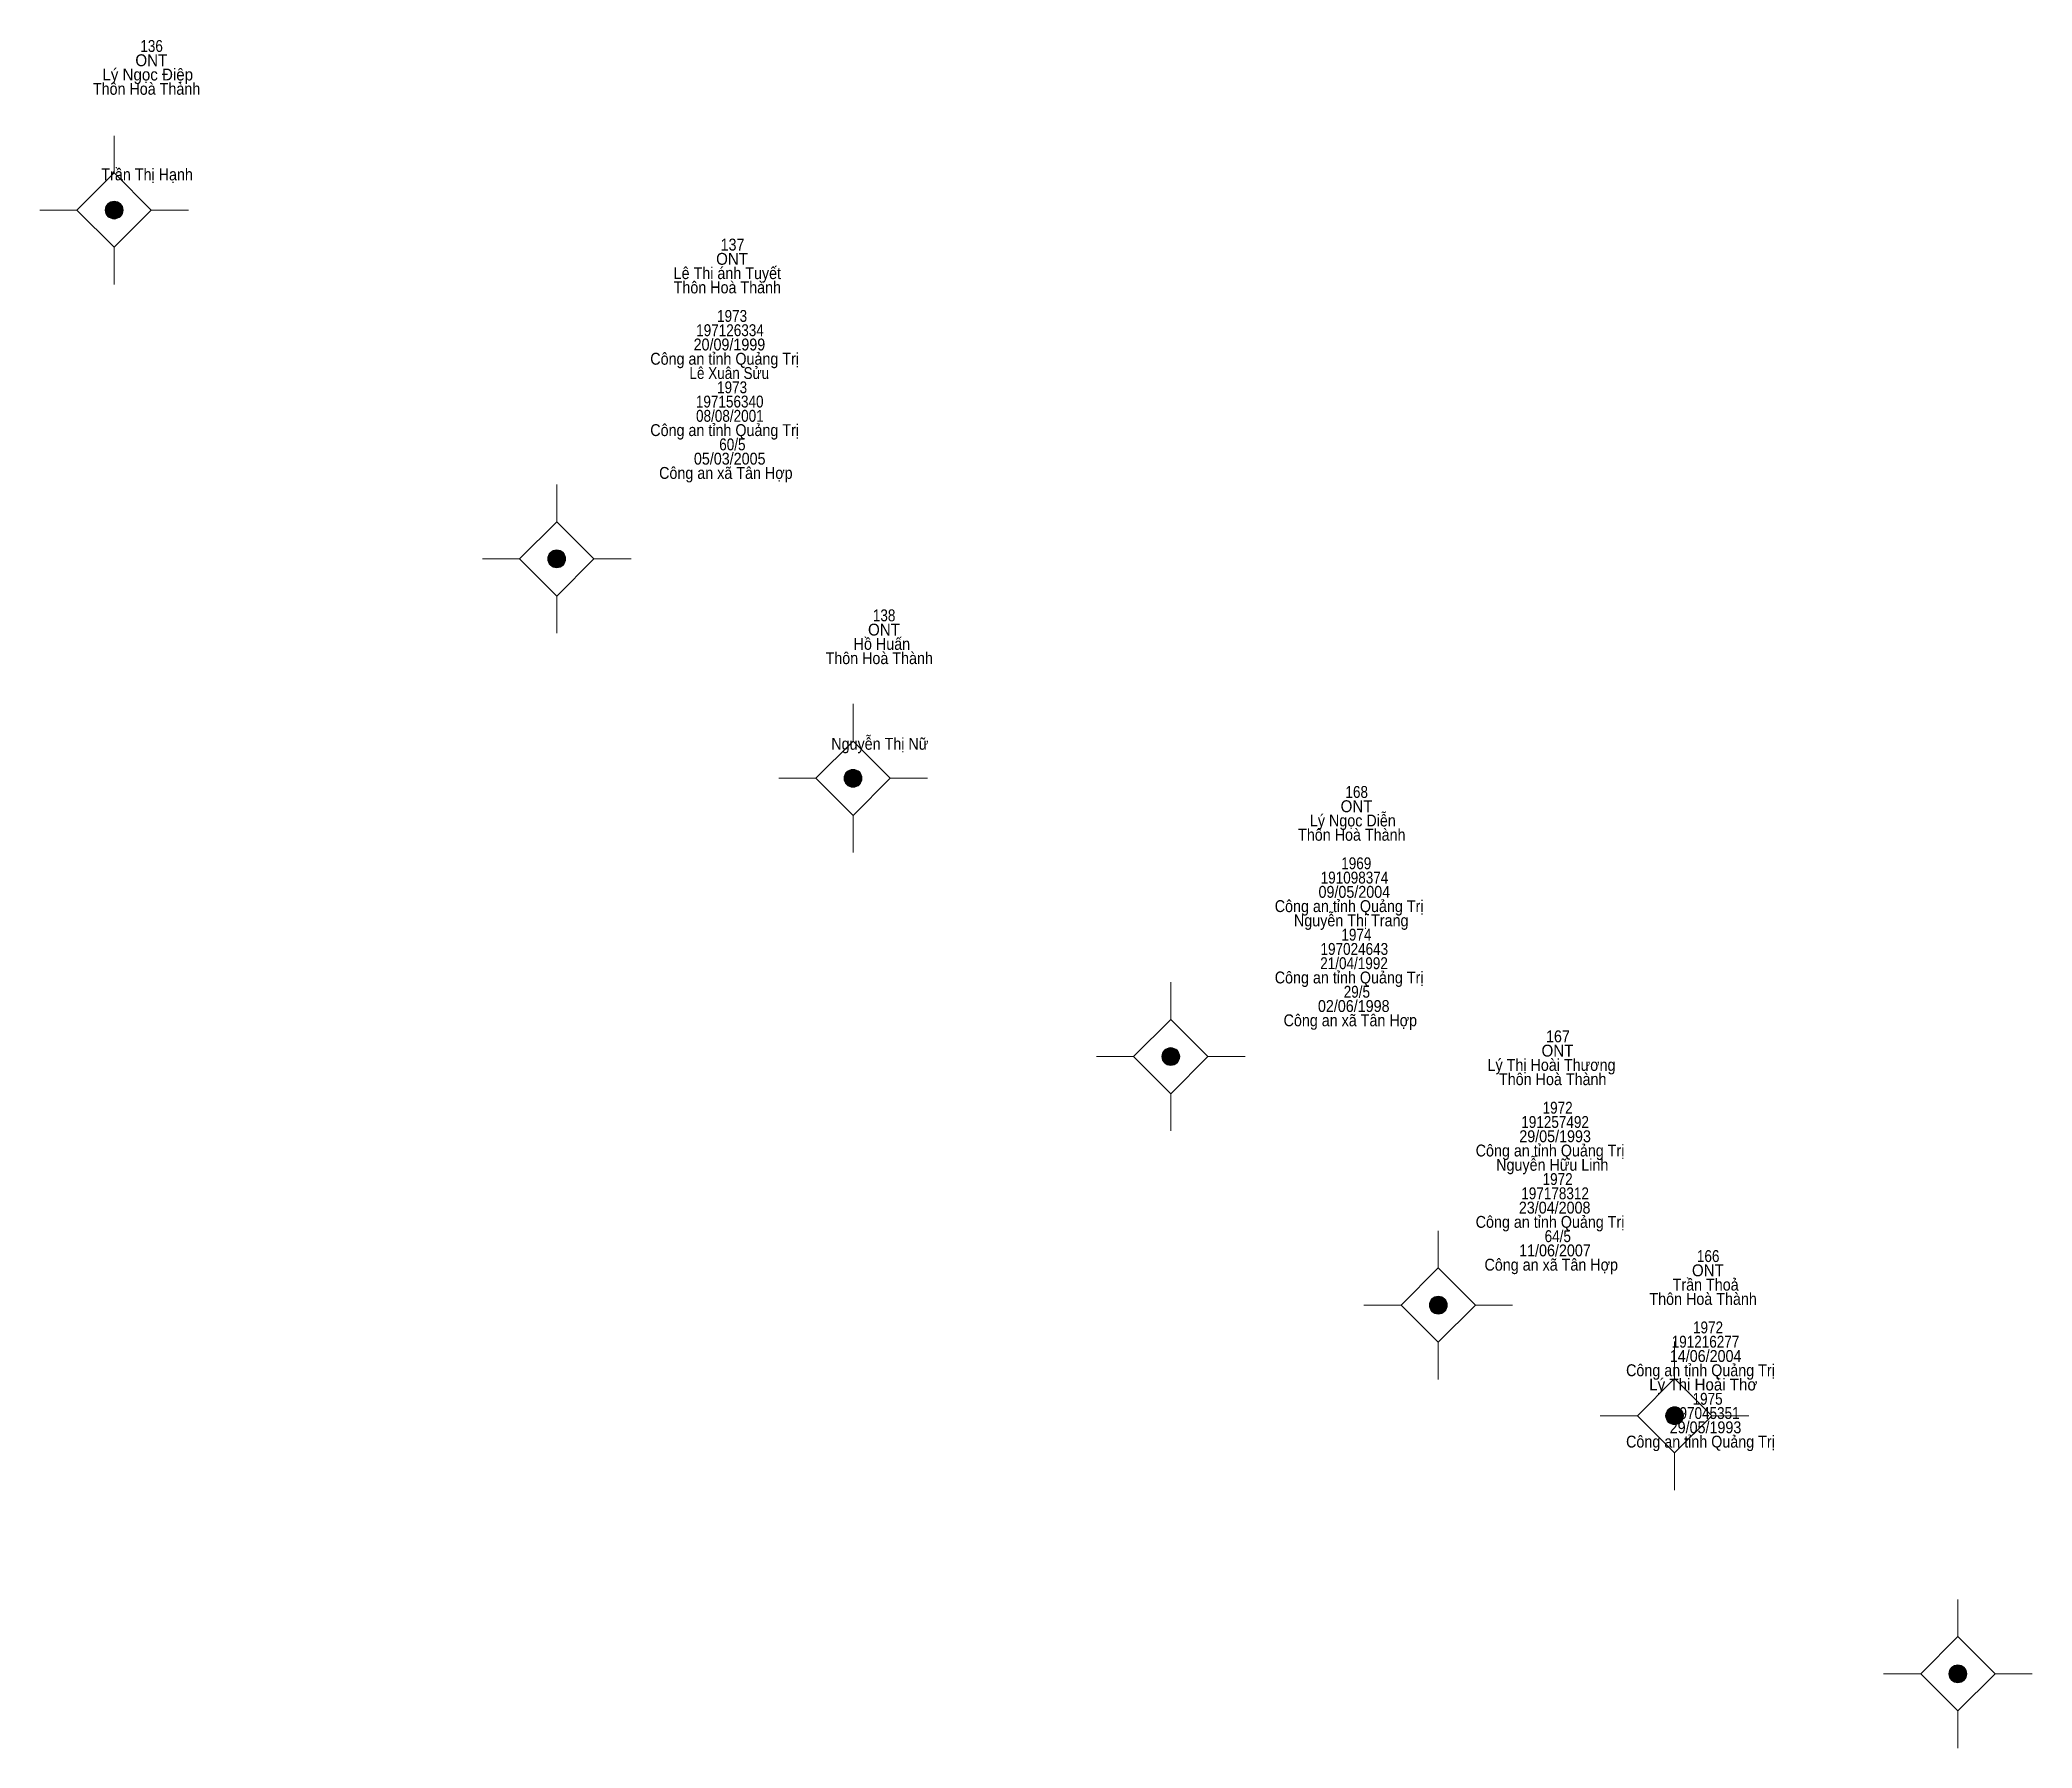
# Model space of a CAD drawing. Header units: metres. Extents: x 548344 to 551009, y 1840956 to 1844853.
# Drawn here: x 550326.1 to 550393.1, y 1841505.6 to 1841563.1 of the extents above; entities that cross this region are included whole.
import ezdxf
from ezdxf.enums import TextEntityAlignment as Align

# ---------------------------------------------------------------- set-up
doc = ezdxf.new("R2010")
doc.units = ezdxf.units.M
doc.header["$LTSCALE"] = 0.16
doc.layers.add('11', color=7, linetype='Continuous', lineweight=13)
doc.layers.add('15', color=7, linetype='Continuous')

msp = doc.modelspace()

# ---------------------------------------------------------------- texts
at = {"layer": '15'}
for s, width, p in [('136', 0.85, (550329.81, 1841562.67)), ('Lý Ngọc Điệp', 0.95, (550329.68, 1841561.71)), ('ONT', 0.95, (550329.8, 1841562.19)), ('Thôn Hoà Thành', 0.9, (550329.64, 1841561.23)), ('Trần Thị Hạnh', 0.9, (550329.66, 1841558.35)), ('137', 0.9, (550349.355, 1841555.99)), ('Lê Thị ánh Tuyết', 0.9, (550349.18, 1841555.03)), ('ONT', 0.95, (550349.34, 1841555.51)), ('Thôn Hoà Thành', 0.9, (550349.18, 1841554.55)), ('197126334', 0.85, (550349.27, 1841553.11)), ('1973', 0.85, (550349.34, 1841553.59)), ('20/09/1999', 0.9, (550349.25, 1841552.63)), ('Công an tỉnh Quảng Trị', 0.9, (550349.09, 1841552.15)), ('Lê Xuân Sửu', 0.85, (550349.245, 1841551.67)), ('1973', 0.85, (550349.34, 1841551.19)), ('197156340', 0.85, (550349.26, 1841550.71)), ('Công an tỉnh Quảng Trị', 0.9, (550349.09, 1841549.75)), ('08/08/2001', 0.85, (550349.265, 1841550.23)), ('60/5', 0.85, (550349.35, 1841549.27)), ('Công an xã Tân Hợp', 0.9, (550349.13, 1841548.31)), ('05/03/2005', 0.9, (550349.26, 1841548.79)), ('ONT', 0.95, (550354.45, 1841543.04)), ('138', 0.85, (550354.455, 1841543.52)), ('Hồ Huấn', 0.9, (550354.38, 1841542.56)), ('Thôn Hoà Thành', 0.9, (550354.29, 1841542.08)), ('Nguyễn Thị Nữ', 0.9, (550354.31, 1841539.2)), ('168', 0.85, (550370.355, 1841537.58)), ('ONT', 0.95, (550370.35, 1841537.1)), ('Lý Ngọc Diễn', 0.9, (550370.225, 1841536.62)), ('Thôn Hoà Thành', 0.9, (550370.19, 1841536.14)), ('1969', 0.85, (550370.34, 1841535.18)), ('09/05/2004', 0.9, (550370.275, 1841534.22)), ('191098374', 0.85, (550370.28, 1841534.7)), ('Công an tỉnh Quảng Trị', 0.9, (550370.1, 1841533.74)), ('Nguyễn Thị Trang', 0.9, (550370.17, 1841533.26)), ('197024643', 0.85, (550370.275, 1841532.3)), ('1974', 0.85, (550370.345, 1841532.78)), ('21/04/1992', 0.85, (550370.265, 1841531.82)), ('Công an tỉnh Quảng Trị', 0.9, (550370.1, 1841531.34)), ('29/5', 0.85, (550370.36, 1841530.86)), ('02/06/1998', 0.9, (550370.255, 1841530.38)), ('Công an xã Tân Hợp', 0.9, (550370.14, 1841529.9)), ('ONT', 0.95, (550377.11, 1841528.88)), ('167', 0.9, (550377.125, 1841529.36)), ('Lý Thị Hoài Thương', 0.9, (550376.91, 1841528.4)), ('Thôn Hoà Thành', 0.9, (550376.95, 1841527.92)), ('1972', 0.85, (550377.115, 1841526.96)), ('191257492', 0.85, (550377.03, 1841526.48)), ('Công an tỉnh Quảng Trị', 0.9, (550376.86, 1841525.52)), ('29/05/1993', 0.9, (550377.03, 1841526)), ('Nguyễn Hữu Linh', 0.9, (550376.935, 1841525.04)), ('1972', 0.85, (550377.115, 1841524.56)), ('23/04/2008', 0.9, (550377.015, 1841523.6)), ('197178312', 0.85, (550377.03, 1841524.08)), ('Công an tỉnh Quảng Trị', 0.9, (550376.86, 1841523.12)), ('11/06/2007', 0.9, (550377.025, 1841522.16)), ('64/5', 0.85, (550377.12, 1841522.64)), ('Công an xã Tân Hợp', 0.9, (550376.9, 1841521.68)), ('ONT', 0.95, (550382.17, 1841521.49)), ('166', 0.85, (550382.18, 1841521.97)), ('Trần Thoả', 0.9, (550382.095, 1841521.01)), ('Thôn Hoà Thành', 0.9, (550382.01, 1841520.53)), ('1972', 0.85, (550382.175, 1841519.57)), ('191216277', 0.85, (550382.09, 1841519.09)), ('Công an tỉnh Quảng Trị', 0.9, (550381.92, 1841518.13)), ('14/06/2004', 0.9, (550382.095, 1841518.61)), ('Lý Thị Hoài Thơ', 0.95, (550382.015, 1841517.65)), ('1975', 0.85, (550382.16, 1841517.17)), ('29/05/1993', 0.9, (550382.09, 1841516.21)), ('197045351', 0.85, (550382.1, 1841516.69)), ('Công an tỉnh Quảng Trị', 0.9, (550381.92, 1841515.73))]:
    msp.add_text(s, height=0.4, dxfattribs=dict(at, width=width)).set_placement(p, align=Align.CENTER)

# ---------------------------------------------------------------- hatches: boundary and pattern name
at = {"layer": '11'}
for points in [[(550328.8495, 1841557.35, 1), (550328.2495, 1841557.35, 1)], [(550343.7395, 1841545.62, 1), (550343.1395, 1841545.62, 1)], [(550353.7095, 1841538.24, 1), (550353.1095, 1841538.24, 1)], [(550364.3995, 1841528.88, 1), (550363.7995, 1841528.88, 1)], [(550373.3995, 1841520.52, 1), (550372.7995, 1841520.52, 1)], [(550381.3495, 1841516.8, 1), (550380.7495, 1841516.8, 1)], [(550390.8795, 1841508.12, 1), (550390.2795, 1841508.12, 1)]]:
    msp.add_hatch(color=256, dxfattribs=at).paths.add_polyline_path(points)

# ---------------------------------------------------------------- linework, layer by layer
for p, q in [((550328.55, 1841559.85), (550328.55, 1841558.6)), ((550327.3, 1841557.35), (550326.05, 1841557.35)), ((550331.05, 1841557.35), (550329.8, 1841557.35)), ((550328.55, 1841556.1), (550328.55, 1841554.85)), ((550343.44, 1841548.12), (550343.44, 1841546.87)), ((550342.19, 1841545.62), (550340.94, 1841545.62)), ((550345.94, 1841545.62), (550344.69, 1841545.62)), ((550343.44, 1841544.37), (550343.44, 1841543.12)), ((550353.41, 1841540.74), (550353.41, 1841539.49)), ((550352.16, 1841538.24), (550350.91, 1841538.24)), ((550355.91, 1841538.24), (550354.66, 1841538.24)), ((550353.41, 1841536.99), (550353.41, 1841535.74)), ((550364.1, 1841531.38), (550364.1, 1841530.13)), ((550362.85, 1841528.88), (550361.6, 1841528.88)), ((550366.6, 1841528.88), (550365.35, 1841528.88)), ((550364.1, 1841527.63), (550364.1, 1841526.38)), ((550373.1, 1841523.02), (550373.1, 1841521.77)), ((550371.85, 1841520.52), (550370.6, 1841520.52)), ((550375.6, 1841520.52), (550374.35, 1841520.52)), ((550373.1, 1841519.27), (550373.1, 1841518.02)), ((550381.05, 1841519.3), (550381.05, 1841518.05)), ((550379.8, 1841516.8), (550378.55, 1841516.8)), ((550383.55, 1841516.8), (550382.3, 1841516.8)), ((550381.05, 1841515.55), (550381.05, 1841514.3)), ((550390.58, 1841510.62), (550390.58, 1841509.37)), ((550389.33, 1841508.12), (550388.08, 1841508.12)), ((550393.08, 1841508.12), (550391.83, 1841508.12)), ((550390.58, 1841506.87), (550390.58, 1841505.62))]:
    msp.add_line(p, q, dxfattribs=at)
for points in [[(550328.55, 1841558.6), (550327.3, 1841557.35), (550328.55, 1841556.1), (550329.8, 1841557.35)], [(550343.44, 1841546.87), (550342.19, 1841545.62), (550343.44, 1841544.37), (550344.69, 1841545.62)], [(550353.41, 1841539.49), (550352.16, 1841538.24), (550353.41, 1841536.99), (550354.66, 1841538.24)], [(550364.1, 1841530.13), (550362.85, 1841528.88), (550364.1, 1841527.63), (550365.35, 1841528.88)], [(550373.1, 1841521.77), (550371.85, 1841520.52), (550373.1, 1841519.27), (550374.35, 1841520.52)], [(550381.05, 1841518.05), (550379.8, 1841516.8), (550381.05, 1841515.55), (550382.3, 1841516.8)], [(550390.58, 1841509.37), (550389.33, 1841508.12), (550390.58, 1841506.87), (550391.83, 1841508.12)]]:
    msp.add_lwpolyline(points, close=True, dxfattribs=at)
for centre in [(550328.5495, 1841557.35), (550343.4395, 1841545.62), (550353.4095, 1841538.24), (550364.0995, 1841528.88), (550373.0995, 1841520.52), (550381.0495, 1841516.8), (550390.5795, 1841508.12)]:
    msp.add_circle(centre, 0.3, dxfattribs=at)

msp.set_redraw_order([(e.dxf.handle, doc.entitydb.next_handle()) for e in msp.query("TEXT MTEXT ATTDEF DIMENSION ARC_DIMENSION")])  # texts and dimensions are drawn at this point

doc.saveas('drawing.dxf')
